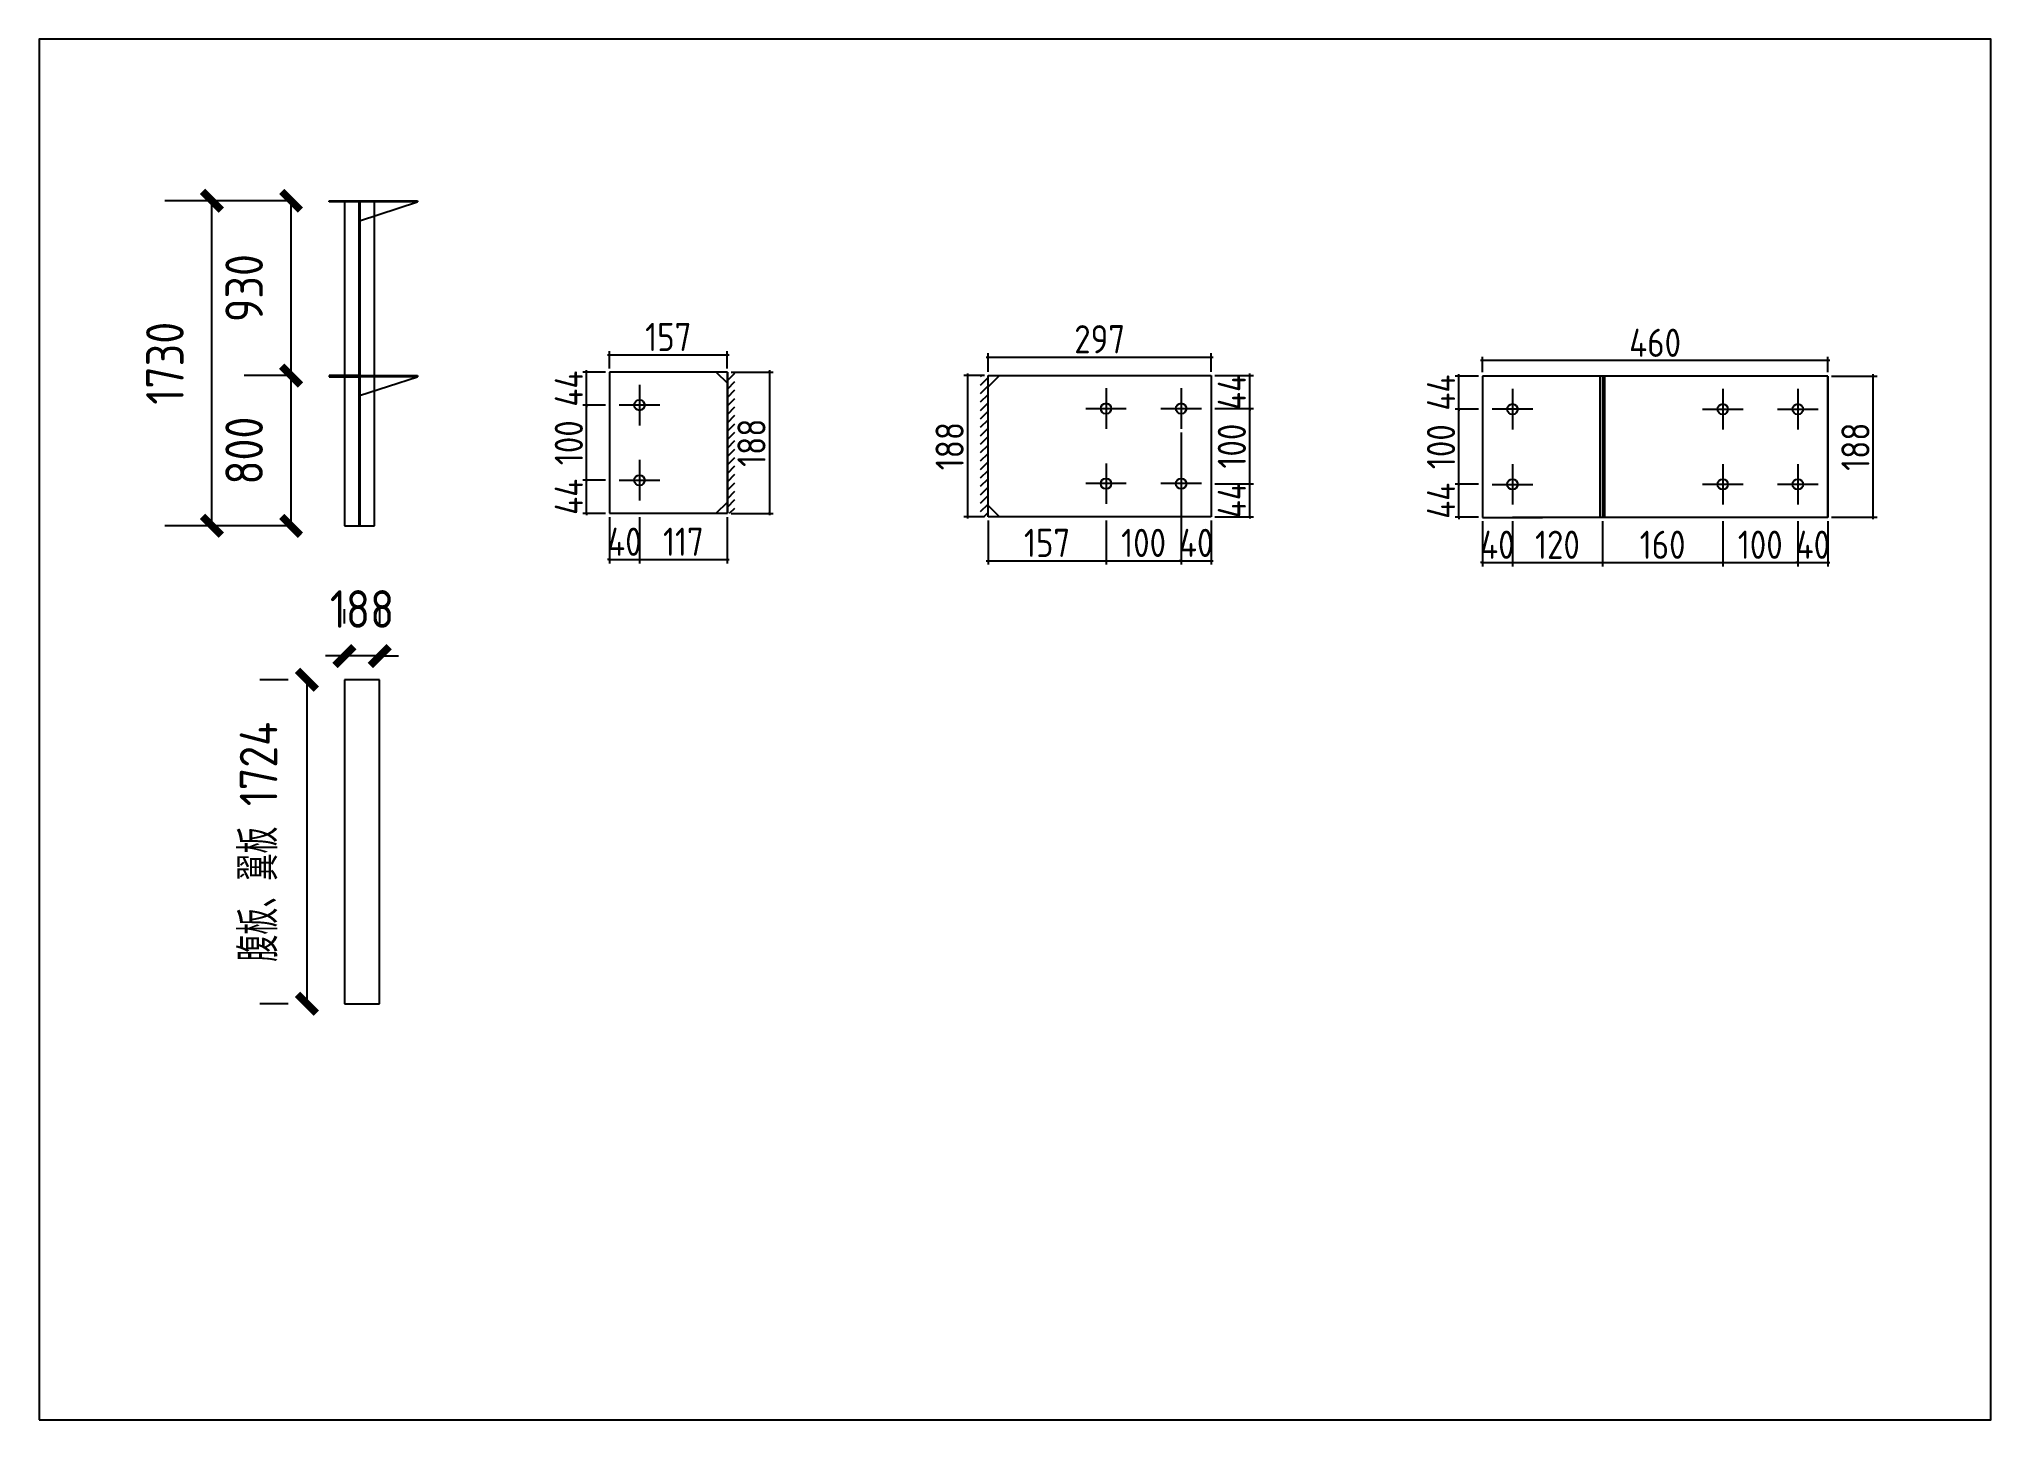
# Model space of a CAD drawing. Extents: x 102162 to 621267, y -39398 to 328893.
# Drawn here: x 503112 to 513507, y 289252 to 296602 of the extents above; entities that cross this region are included whole.
import ezdxf

# ---------------------------------------------------------------- set-up
doc = ezdxf.new("R2010")
doc.units = 0
doc.header["$LTSCALE"] = 1000
doc.header["$MEASUREMENT"] = 0
doc.styles.get("Standard").update_dxf_attribs({"font": 'gbenor.shx', "bigfont": 'gbcbig.shx'})
doc.dimstyles.get("Standard").update_dxf_attribs({"dimscale": 100, "dimtxt": 3.5, "dimasz": 1, "dimexe": 2.5, "dimexo": 3, "dimgap": 1.5, "dimtad": 1, "dimdec": 0, "dimzin": 0, "dimdsep": 46, "dimtxsty": 'Standard', "dimblk": 'ARCHTICK', "dimcen": 0.09, "dimadec": 0, "dimazin": 0, "dimtfac": 1, "dimtdec": 0, "dimtix": 1, "dimtmove": 2, "dimatfit": 3, "dimfxl": 1, "dimtolj": 1, "dimtzin": 0, "dimarcsym": 0})

msp = doc.modelspace()

# ---------------------------------------------------------------- blocks, each defined once
blk = doc.blocks.new('_ArchTick')
at = {"color": 0, "linetype": 'ByBlock', "const_width": 0.4}
blk.add_lwpolyline([(-0.5, -0.5), (0.5, 0.5)], dxfattribs=at)
blk = doc.blocks.new('*D1989')
at = {"color": 0, "lineweight": -2}
for p, q in [((504438, 294811), (504204, 294811)), ((504454, 294011), (504454, 294811)), ((504438, 294011), (504204, 294011))]:
    blk.add_line(p, q, dxfattribs=at)
at = {"layer": 'Defpoints', "color": 0}
for p in [(504454, 294811), (504738, 294811), (504738, 294011)]:
    blk.add_point(p, dxfattribs=at)
at = {"color": 0, "lineweight": -2, "xscale": 100, "yscale": 100, "zscale": 100}
for p, rotation in [((504454, 294811), 90), ((504454, 294011), 270)]:
    blk.add_blockref('_ArchTick', p, dxfattribs=dict(at, rotation=rotation))
at = {"color": 0, "insert": (504204, 294411), "char_height": 200, "attachment_point": 5, "rotation": 90}
blk.add_mtext('\\A1;800', dxfattribs=at)
blk = doc.blocks.new('*D1990')
at = {"color": 0, "lineweight": -2}
for p, q in [((504358, 295741), (504204, 295741)), ((504454, 294811), (504454, 295741)), ((504438, 294811), (504204, 294811))]:
    blk.add_line(p, q, dxfattribs=at)
at = {"layer": 'Defpoints', "color": 0}
for p in [(504454, 295741), (504658, 295741), (504738, 294811)]:
    blk.add_point(p, dxfattribs=at)
at = {"color": 0, "lineweight": -2, "xscale": 100, "yscale": 100, "zscale": 100}
for p, rotation in [((504454, 295741), 90), ((504454, 294811), 270)]:
    blk.add_blockref('_ArchTick', p, dxfattribs=dict(at, rotation=rotation))
at = {"color": 0, "insert": (504204, 295276), "char_height": 200, "attachment_point": 5, "rotation": 90}
blk.add_mtext('\\A1;930', dxfattribs=at)
blk = doc.blocks.new('*D1986')
at = {"color": 0, "lineweight": -2}
for p, q in [((504438, 295741), (503782, 295741)), ((504032, 294011), (504032, 295741)), ((504438, 294011), (503782, 294011))]:
    blk.add_line(p, q, dxfattribs=at)
at = {"layer": 'Defpoints', "color": 0}
for p in [(504032, 295741), (504738, 295741), (504738, 294011)]:
    blk.add_point(p, dxfattribs=at)
at = {"color": 0, "lineweight": -2, "xscale": 100, "yscale": 100, "zscale": 100}
for p, rotation in [((504032, 295741), 90), ((504032, 294011), 270)]:
    blk.add_blockref('_ArchTick', p, dxfattribs=dict(at, rotation=rotation))
at = {"color": 0, "insert": (503782, 294876), "char_height": 200, "attachment_point": 5, "rotation": 90}
blk.add_mtext('\\A1;1730', dxfattribs=at)
blk = doc.blocks.new('*D1991')
at = {"color": 0, "lineweight": -2}
for p, q in [((504438, 293191), (504288, 293191)), ((504538, 293191), (504538, 291467)), ((504438, 291467), (504288, 291467))]:
    blk.add_line(p, q, dxfattribs=at)
at = {"layer": 'Defpoints', "color": 0}
for p in [(504738, 293191), (504538, 291467), (504738, 291467)]:
    blk.add_point(p, dxfattribs=at)
at = {"color": 0, "lineweight": -2, "xscale": 100, "yscale": 100, "zscale": 100}
for p, rotation in [((504538, 293191), 90), ((504538, 291467), 270)]:
    blk.add_blockref('_ArchTick', p, dxfattribs=dict(at, rotation=rotation))
at = {"color": 0, "insert": (504281, 292329), "char_height": 200, "attachment_point": 5, "rotation": 90}
blk.add_mtext('\\A1;腹板、翼板 1724', dxfattribs=at)
blk = doc.blocks.new('*D1992')
at = {"color": 0, "lineweight": -2}
for p, q in [((504738, 293491), (504738, 293568)), ((504926, 293491), (504926, 293568)), ((504738, 293318), (504638, 293318)), ((504926, 293318), (504738, 293318)), ((504926, 293318), (505026, 293318))]:
    blk.add_line(p, q, dxfattribs=at)
at = {"layer": 'Defpoints', "color": 0}
for p in [(504738, 293318), (504738, 293191), (504926, 293191)]:
    blk.add_point(p, dxfattribs=at)
at = {"color": 0, "lineweight": -2, "xscale": 100, "yscale": 100, "zscale": 100}
blk.add_blockref('_ArchTick', (504738, 293318), dxfattribs=at)
at = {"color": 0, "lineweight": -2, "xscale": 100, "yscale": 100, "zscale": 100, "rotation": 180}
blk.add_blockref('_ArchTick', (504926, 293318), dxfattribs=at)
at = {"color": 0, "insert": (504832, 293568), "char_height": 200, "attachment_point": 5}
blk.add_mtext('\\A1;188', dxfattribs=at)
blk = doc.blocks.new('*D1993')
at = {"color": 0, "lineweight": -2}
for p, q in [((506149, 294057), (506149, 293811)), ((506309, 294057), (506309, 293811)), ((506149, 293831), (506139, 293831)), ((506149, 293831), (506309, 293831)), ((506309, 293831), (506319, 293831))]:
    blk.add_line(p, q, dxfattribs=at)
at = {"layer": 'Defpoints', "color": 0}
for p in [(506149, 294077), (506309, 294077), (506309, 293831)]:
    blk.add_point(p, dxfattribs=at)
at = {"color": 0, "lineweight": -2, "xscale": 10, "yscale": 10, "zscale": 10}
blk.add_blockref('_ArchTick', (506149, 293831), dxfattribs=at)
at = {"color": 0, "lineweight": -2, "xscale": 10, "yscale": 10, "zscale": 10, "rotation": 180}
blk.add_blockref('_ArchTick', (506309, 293831), dxfattribs=at)
at = {"color": 0, "insert": (506229, 293926), "char_height": 150, "attachment_point": 5}
blk.add_mtext('\\A1;40', dxfattribs=at)
blk = doc.blocks.new('*D1994')
at = {"color": 0, "lineweight": -2}
for p, q in [((506309, 294057), (506309, 293811)), ((506777, 294057), (506777, 293811)), ((506299, 293831), (506787, 293831))]:
    blk.add_line(p, q, dxfattribs=at)
at = {"layer": 'Defpoints', "color": 0}
for p in [(506309, 294077), (506777, 294077), (506777, 293831)]:
    blk.add_point(p, dxfattribs=at)
at = {"color": 0, "lineweight": -2, "xscale": 10, "yscale": 10, "zscale": 10, "rotation": 180}
blk.add_blockref('_ArchTick', (506309, 293831), dxfattribs=at)
at = {"color": 0, "lineweight": -2, "xscale": 10, "yscale": 10, "zscale": 10}
blk.add_blockref('_ArchTick', (506777, 293831), dxfattribs=at)
at = {"color": 0, "insert": (506543, 293926), "char_height": 150, "attachment_point": 5}
blk.add_mtext('\\A1;117', dxfattribs=at)
blk = doc.blocks.new('*D1995')
at = {"color": 0, "lineweight": -2}
for p, q in [((506139, 294921), (506787, 294921)), ((506149, 294849), (506149, 294941)), ((506777, 294849), (506777, 294941))]:
    blk.add_line(p, q, dxfattribs=at)
at = {"layer": 'Defpoints', "color": 0}
for p in [(506777, 294921), (506149, 294829), (506777, 294829)]:
    blk.add_point(p, dxfattribs=at)
at = {"color": 0, "lineweight": -2, "xscale": 10, "yscale": 10, "zscale": 10, "rotation": 180}
blk.add_blockref('_ArchTick', (506149, 294921), dxfattribs=at)
at = {"color": 0, "lineweight": -2, "xscale": 10, "yscale": 10, "zscale": 10}
blk.add_blockref('_ArchTick', (506777, 294921), dxfattribs=at)
at = {"color": 0, "insert": (506463, 295016), "char_height": 150, "attachment_point": 5}
blk.add_mtext('\\A1;157', dxfattribs=at)
blk = doc.blocks.new('*D1996')
at = {"color": 0, "lineweight": -2}
for p, q in [((506129, 294253), (506008, 294253)), ((506028, 294253), (506028, 294263)), ((506028, 294077), (506028, 294253)), ((506129, 294077), (506008, 294077)), ((506028, 294077), (506028, 294067))]:
    blk.add_line(p, q, dxfattribs=at)
at = {"layer": 'Defpoints', "color": 0}
for p in [(506028, 294253), (506149, 294253), (506149, 294077)]:
    blk.add_point(p, dxfattribs=at)
at = {"color": 0, "lineweight": -2, "xscale": 10, "yscale": 10, "zscale": 10}
for p, rotation in [((506028, 294253), 270), ((506028, 294077), 90)]:
    blk.add_blockref('_ArchTick', p, dxfattribs=dict(at, rotation=rotation))
at = {"color": 0, "insert": (505933, 294165), "char_height": 150, "attachment_point": 5, "rotation": 90}
blk.add_mtext('\\A1;44', dxfattribs=at)
blk = doc.blocks.new('*D1997')
at = {"color": 0, "lineweight": -2}
for p, q in [((506129, 294653), (506008, 294653)), ((506028, 294243), (506028, 294663)), ((506129, 294253), (506008, 294253))]:
    blk.add_line(p, q, dxfattribs=at)
at = {"layer": 'Defpoints', "color": 0}
for p in [(506028, 294653), (506149, 294653), (506149, 294253)]:
    blk.add_point(p, dxfattribs=at)
at = {"color": 0, "lineweight": -2, "xscale": 10, "yscale": 10, "zscale": 10}
for p, rotation in [((506028, 294653), 90), ((506028, 294253), 270)]:
    blk.add_blockref('_ArchTick', p, dxfattribs=dict(at, rotation=rotation))
at = {"color": 0, "insert": (505933, 294453), "char_height": 150, "attachment_point": 5, "rotation": 90}
blk.add_mtext('\\A1;100', dxfattribs=at)
blk = doc.blocks.new('*D1998')
at = {"color": 0, "lineweight": -2}
for p, q in [((506129, 294829), (506008, 294829)), ((506028, 294829), (506028, 294839)), ((506028, 294653), (506028, 294829)), ((506129, 294653), (506008, 294653)), ((506028, 294653), (506028, 294643))]:
    blk.add_line(p, q, dxfattribs=at)
at = {"layer": 'Defpoints', "color": 0}
for p in [(506028, 294829), (506149, 294829), (506149, 294653)]:
    blk.add_point(p, dxfattribs=at)
at = {"color": 0, "lineweight": -2, "xscale": 10, "yscale": 10, "zscale": 10}
for p, rotation in [((506028, 294829), 270), ((506028, 294653), 90)]:
    blk.add_blockref('_ArchTick', p, dxfattribs=dict(at, rotation=rotation))
at = {"color": 0, "insert": (505933, 294741), "char_height": 150, "attachment_point": 5, "rotation": 90}
blk.add_mtext('\\A1;44', dxfattribs=at)
blk = doc.blocks.new('*D1999')
at = {"color": 0, "lineweight": -2}
for p, q in [((506797, 294829), (507021, 294829)), ((507001, 294839), (507001, 294067)), ((506797, 294077), (507021, 294077))]:
    blk.add_line(p, q, dxfattribs=at)
at = {"layer": 'Defpoints', "color": 0}
for p in [(506777, 294829), (506777, 294077), (507001, 294077)]:
    blk.add_point(p, dxfattribs=at)
at = {"color": 0, "lineweight": -2, "xscale": 10, "yscale": 10, "zscale": 10}
for p, rotation in [((507001, 294829), 90), ((507001, 294077), 270)]:
    blk.add_blockref('_ArchTick', p, dxfattribs=dict(at, rotation=rotation))
at = {"color": 0, "insert": (506906, 294453), "char_height": 150, "attachment_point": 5, "rotation": 90}
blk.add_mtext('\\A1;188', dxfattribs=at)
blk = doc.blocks.new('*D2000')
at = {"color": 0, "lineweight": -2}
for p, q in [((509194, 294507), (509194, 293805)), ((509354, 294039), (509354, 293805)), ((509194, 293825), (509184, 293825)), ((509194, 293825), (509354, 293825)), ((509354, 293825), (509364, 293825))]:
    blk.add_line(p, q, dxfattribs=at)
at = {"layer": 'Defpoints', "color": 0}
for p in [(509194, 294527), (509354, 294059), (509354, 293825)]:
    blk.add_point(p, dxfattribs=at)
at = {"color": 0, "lineweight": -2, "xscale": 10, "yscale": 10, "zscale": 10}
blk.add_blockref('_ArchTick', (509194, 293825), dxfattribs=at)
at = {"color": 0, "lineweight": -2, "xscale": 10, "yscale": 10, "zscale": 10, "rotation": 180}
blk.add_blockref('_ArchTick', (509354, 293825), dxfattribs=at)
at = {"color": 0, "insert": (509274, 293920), "char_height": 150, "attachment_point": 5}
blk.add_mtext('\\A1;40', dxfattribs=at)
blk = doc.blocks.new('*D2001')
at = {"color": 0, "lineweight": -2}
for p, q in [((509374, 294235), (509579, 294235)), ((509559, 294235), (509559, 294245)), ((509559, 294059), (509559, 294235)), ((509374, 294059), (509579, 294059)), ((509559, 294059), (509559, 294049))]:
    blk.add_line(p, q, dxfattribs=at)
at = {"layer": 'Defpoints', "color": 0}
for p in [(509354, 294235), (509559, 294235), (509354, 294059)]:
    blk.add_point(p, dxfattribs=at)
at = {"color": 0, "lineweight": -2, "xscale": 10, "yscale": 10, "zscale": 10}
for p, rotation in [((509559, 294235), 270), ((509559, 294059), 90)]:
    blk.add_blockref('_ArchTick', p, dxfattribs=dict(at, rotation=rotation))
at = {"color": 0, "insert": (509464, 294147), "char_height": 150, "attachment_point": 5, "rotation": 90}
blk.add_mtext('\\A1;44', dxfattribs=at)
blk = doc.blocks.new('*D2002')
at = {"color": 0, "lineweight": -2}
for p, q in [((509374, 294635), (509579, 294635)), ((509559, 294225), (509559, 294645)), ((509374, 294235), (509579, 294235))]:
    blk.add_line(p, q, dxfattribs=at)
at = {"layer": 'Defpoints', "color": 0}
for p in [(509354, 294635), (509559, 294635), (509354, 294235)]:
    blk.add_point(p, dxfattribs=at)
at = {"color": 0, "lineweight": -2, "xscale": 10, "yscale": 10, "zscale": 10}
for p, rotation in [((509559, 294635), 90), ((509559, 294235), 270)]:
    blk.add_blockref('_ArchTick', p, dxfattribs=dict(at, rotation=rotation))
at = {"color": 0, "insert": (509464, 294435), "char_height": 150, "attachment_point": 5, "rotation": 90}
blk.add_mtext('\\A1;100', dxfattribs=at)
blk = doc.blocks.new('*D2003')
at = {"color": 0, "lineweight": -2}
for p, q in [((509374, 294811), (509579, 294811)), ((509559, 294811), (509559, 294821)), ((509559, 294635), (509559, 294811)), ((509374, 294635), (509579, 294635)), ((509559, 294635), (509559, 294625))]:
    blk.add_line(p, q, dxfattribs=at)
at = {"layer": 'Defpoints', "color": 0}
for p in [(509354, 294811), (509559, 294811), (509354, 294635)]:
    blk.add_point(p, dxfattribs=at)
at = {"color": 0, "lineweight": -2, "xscale": 10, "yscale": 10, "zscale": 10}
for p, rotation in [((509559, 294811), 270), ((509559, 294635), 90)]:
    blk.add_blockref('_ArchTick', p, dxfattribs=dict(at, rotation=rotation))
at = {"color": 0, "insert": (509464, 294723), "char_height": 150, "attachment_point": 5, "rotation": 90}
blk.add_mtext('\\A1;44', dxfattribs=at)
blk = doc.blocks.new('*D2004')
at = {"color": 0, "lineweight": -2}
for p, q in [((508146, 294811), (508036, 294811)), ((508056, 294821), (508056, 294049)), ((508146, 294059), (508036, 294059))]:
    blk.add_line(p, q, dxfattribs=at)
at = {"layer": 'Defpoints', "color": 0}
for p in [(508166, 294811), (508056, 294059), (508166, 294059)]:
    blk.add_point(p, dxfattribs=at)
at = {"color": 0, "lineweight": -2, "xscale": 10, "yscale": 10, "zscale": 10}
for p, rotation in [((508056, 294811), 90), ((508056, 294059), 270)]:
    blk.add_blockref('_ArchTick', p, dxfattribs=dict(at, rotation=rotation))
at = {"color": 0, "insert": (507961, 294435), "char_height": 150, "attachment_point": 5, "rotation": 90}
blk.add_mtext('\\A1;188', dxfattribs=at)
blk = doc.blocks.new('*D2005')
at = {"color": 0, "lineweight": -2}
for p, q in [((508156, 294909), (509364, 294909)), ((508166, 294831), (508166, 294929)), ((509354, 294831), (509354, 294929))]:
    blk.add_line(p, q, dxfattribs=at)
at = {"layer": 'Defpoints', "color": 0}
for p in [(509354, 294909), (508166, 294811), (509354, 294811)]:
    blk.add_point(p, dxfattribs=at)
at = {"color": 0, "lineweight": -2, "xscale": 10, "yscale": 10, "zscale": 10, "rotation": 180}
blk.add_blockref('_ArchTick', (508166, 294909), dxfattribs=at)
at = {"color": 0, "lineweight": -2, "xscale": 10, "yscale": 10, "zscale": 10}
blk.add_blockref('_ArchTick', (509354, 294909), dxfattribs=at)
at = {"color": 0, "insert": (508760, 295004), "char_height": 150, "attachment_point": 5}
blk.add_mtext('\\A1;297', dxfattribs=at)
blk = doc.blocks.new('*D1987')
at = {"color": 0, "lineweight": -2}
for p, q in [((508794, 294039), (508794, 293805)), ((509194, 294039), (509194, 293805)), ((508784, 293825), (509204, 293825))]:
    blk.add_line(p, q, dxfattribs=at)
at = {"layer": 'Defpoints', "color": 0}
for p in [(508794, 294059), (509194, 294059), (509194, 293825)]:
    blk.add_point(p, dxfattribs=at)
at = {"color": 0, "lineweight": -2, "xscale": 10, "yscale": 10, "zscale": 10, "rotation": 180}
blk.add_blockref('_ArchTick', (508794, 293825), dxfattribs=at)
at = {"color": 0, "lineweight": -2, "xscale": 10, "yscale": 10, "zscale": 10}
blk.add_blockref('_ArchTick', (509194, 293825), dxfattribs=at)
at = {"color": 0, "insert": (508994, 293920), "char_height": 150, "attachment_point": 5}
blk.add_mtext('\\A1;100', dxfattribs=at)
blk = doc.blocks.new('*D1988')
at = {"color": 0, "lineweight": -2}
for p, q in [((508166, 294039), (508166, 293805)), ((508794, 294039), (508794, 293805)), ((508156, 293825), (508804, 293825))]:
    blk.add_line(p, q, dxfattribs=at)
at = {"layer": 'Defpoints', "color": 0}
for p in [(508166, 294059), (508794, 294059), (508794, 293825)]:
    blk.add_point(p, dxfattribs=at)
at = {"color": 0, "lineweight": -2, "xscale": 10, "yscale": 10, "zscale": 10, "rotation": 180}
blk.add_blockref('_ArchTick', (508166, 293825), dxfattribs=at)
at = {"color": 0, "lineweight": -2, "xscale": 10, "yscale": 10, "zscale": 10}
blk.add_blockref('_ArchTick', (508794, 293825), dxfattribs=at)
at = {"color": 0, "insert": (508480, 293920), "char_height": 150, "attachment_point": 5}
blk.add_mtext('\\A1;157', dxfattribs=at)
blk = doc.blocks.new('*D2006')
at = {"color": 0, "lineweight": -2}
for p, q in [((510798, 294036), (510798, 293795)), ((510958, 294036), (510958, 293795)), ((510798, 293815), (510788, 293815)), ((510798, 293815), (510958, 293815)), ((510958, 293815), (510968, 293815))]:
    blk.add_line(p, q, dxfattribs=at)
at = {"layer": 'Defpoints', "color": 0}
for p in [(510798, 294056), (510958, 294056), (510958, 293815)]:
    blk.add_point(p, dxfattribs=at)
at = {"color": 0, "lineweight": -2, "xscale": 10, "yscale": 10, "zscale": 10}
blk.add_blockref('_ArchTick', (510798, 293815), dxfattribs=at)
at = {"color": 0, "lineweight": -2, "xscale": 10, "yscale": 10, "zscale": 10, "rotation": 180}
blk.add_blockref('_ArchTick', (510958, 293815), dxfattribs=at)
at = {"color": 0, "insert": (510878, 293910), "char_height": 150, "attachment_point": 5}
blk.add_mtext('\\A1;40', dxfattribs=at)
blk = doc.blocks.new('*D2007')
at = {"color": 0, "lineweight": -2}
for p, q in [((510958, 294036), (510958, 293795)), ((511438, 294036), (511438, 293795)), ((510948, 293815), (511448, 293815))]:
    blk.add_line(p, q, dxfattribs=at)
at = {"layer": 'Defpoints', "color": 0}
for p in [(510958, 294056), (511438, 294056), (511438, 293815)]:
    blk.add_point(p, dxfattribs=at)
at = {"color": 0, "lineweight": -2, "xscale": 10, "yscale": 10, "zscale": 10, "rotation": 180}
blk.add_blockref('_ArchTick', (510958, 293815), dxfattribs=at)
at = {"color": 0, "lineweight": -2, "xscale": 10, "yscale": 10, "zscale": 10}
blk.add_blockref('_ArchTick', (511438, 293815), dxfattribs=at)
at = {"color": 0, "insert": (511198, 293910), "char_height": 150, "attachment_point": 5}
blk.add_mtext('\\A1;120', dxfattribs=at)
blk = doc.blocks.new('*D2008')
at = {"color": 0, "lineweight": -2}
for p, q in [((511438, 294036), (511438, 293795)), ((512078, 294036), (512078, 293795)), ((511428, 293815), (512088, 293815))]:
    blk.add_line(p, q, dxfattribs=at)
at = {"layer": 'Defpoints', "color": 0}
for p in [(511438, 294056), (512078, 294056), (512078, 293815)]:
    blk.add_point(p, dxfattribs=at)
at = {"color": 0, "lineweight": -2, "xscale": 10, "yscale": 10, "zscale": 10, "rotation": 180}
blk.add_blockref('_ArchTick', (511438, 293815), dxfattribs=at)
at = {"color": 0, "lineweight": -2, "xscale": 10, "yscale": 10, "zscale": 10}
blk.add_blockref('_ArchTick', (512078, 293815), dxfattribs=at)
at = {"color": 0, "insert": (511758, 293910), "char_height": 150, "attachment_point": 5}
blk.add_mtext('\\A1;160', dxfattribs=at)
blk = doc.blocks.new('*D2009')
at = {"color": 0, "lineweight": -2}
for p, q in [((512078, 294036), (512078, 293795)), ((512478, 294036), (512478, 293795)), ((512068, 293815), (512488, 293815))]:
    blk.add_line(p, q, dxfattribs=at)
at = {"layer": 'Defpoints', "color": 0}
for p in [(512078, 294056), (512478, 294056), (512478, 293815)]:
    blk.add_point(p, dxfattribs=at)
at = {"color": 0, "lineweight": -2, "xscale": 10, "yscale": 10, "zscale": 10, "rotation": 180}
blk.add_blockref('_ArchTick', (512078, 293815), dxfattribs=at)
at = {"color": 0, "lineweight": -2, "xscale": 10, "yscale": 10, "zscale": 10}
blk.add_blockref('_ArchTick', (512478, 293815), dxfattribs=at)
at = {"color": 0, "insert": (512278, 293910), "char_height": 150, "attachment_point": 5}
blk.add_mtext('\\A1;100', dxfattribs=at)
blk = doc.blocks.new('*D2010')
at = {"color": 0, "lineweight": -2}
for p, q in [((512478, 294036), (512478, 293795)), ((512638, 294036), (512638, 293795)), ((512478, 293815), (512468, 293815)), ((512478, 293815), (512638, 293815)), ((512638, 293815), (512648, 293815))]:
    blk.add_line(p, q, dxfattribs=at)
at = {"layer": 'Defpoints', "color": 0}
for p in [(512478, 294056), (512638, 294056), (512638, 293815)]:
    blk.add_point(p, dxfattribs=at)
at = {"color": 0, "lineweight": -2, "xscale": 10, "yscale": 10, "zscale": 10}
blk.add_blockref('_ArchTick', (512478, 293815), dxfattribs=at)
at = {"color": 0, "lineweight": -2, "xscale": 10, "yscale": 10, "zscale": 10, "rotation": 180}
blk.add_blockref('_ArchTick', (512638, 293815), dxfattribs=at)
at = {"color": 0, "insert": (512558, 293910), "char_height": 150, "attachment_point": 5}
blk.add_mtext('\\A1;40', dxfattribs=at)
blk = doc.blocks.new('*D2011')
at = {"color": 0, "lineweight": -2}
for p, q in [((510778, 294232), (510653, 294232)), ((510673, 294232), (510673, 294242)), ((510673, 294056), (510673, 294232)), ((510778, 294056), (510653, 294056)), ((510673, 294056), (510673, 294046))]:
    blk.add_line(p, q, dxfattribs=at)
at = {"layer": 'Defpoints', "color": 0}
for p in [(510673, 294232), (510798, 294232), (510798, 294056)]:
    blk.add_point(p, dxfattribs=at)
at = {"color": 0, "lineweight": -2, "xscale": 10, "yscale": 10, "zscale": 10}
for p, rotation in [((510673, 294232), 270), ((510673, 294056), 90)]:
    blk.add_blockref('_ArchTick', p, dxfattribs=dict(at, rotation=rotation))
at = {"color": 0, "insert": (510578, 294144), "char_height": 150, "attachment_point": 5, "rotation": 90}
blk.add_mtext('\\A1;44', dxfattribs=at)
blk = doc.blocks.new('*D2012')
at = {"color": 0, "lineweight": -2}
for p, q in [((510778, 294632), (510653, 294632)), ((510673, 294222), (510673, 294642)), ((510778, 294232), (510653, 294232))]:
    blk.add_line(p, q, dxfattribs=at)
at = {"layer": 'Defpoints', "color": 0}
for p in [(510673, 294632), (510798, 294632), (510798, 294232)]:
    blk.add_point(p, dxfattribs=at)
at = {"color": 0, "lineweight": -2, "xscale": 10, "yscale": 10, "zscale": 10}
for p, rotation in [((510673, 294632), 90), ((510673, 294232), 270)]:
    blk.add_blockref('_ArchTick', p, dxfattribs=dict(at, rotation=rotation))
at = {"color": 0, "insert": (510578, 294432), "char_height": 150, "attachment_point": 5, "rotation": 90}
blk.add_mtext('\\A1;100', dxfattribs=at)
blk = doc.blocks.new('*D2013')
at = {"color": 0, "lineweight": -2}
for p, q in [((510778, 294808), (510653, 294808)), ((510673, 294808), (510673, 294818)), ((510673, 294632), (510673, 294808)), ((510778, 294632), (510653, 294632)), ((510673, 294632), (510673, 294622))]:
    blk.add_line(p, q, dxfattribs=at)
at = {"layer": 'Defpoints', "color": 0}
for p in [(510673, 294808), (510798, 294808), (510798, 294632)]:
    blk.add_point(p, dxfattribs=at)
at = {"color": 0, "lineweight": -2, "xscale": 10, "yscale": 10, "zscale": 10}
for p, rotation in [((510673, 294808), 270), ((510673, 294632), 90)]:
    blk.add_blockref('_ArchTick', p, dxfattribs=dict(at, rotation=rotation))
at = {"color": 0, "insert": (510578, 294720), "char_height": 150, "attachment_point": 5, "rotation": 90}
blk.add_mtext('\\A1;44', dxfattribs=at)
blk = doc.blocks.new('*D2014')
at = {"color": 0, "lineweight": -2}
for p, q in [((512658, 294808), (512900, 294808)), ((512880, 294046), (512880, 294818)), ((512658, 294056), (512900, 294056))]:
    blk.add_line(p, q, dxfattribs=at)
at = {"layer": 'Defpoints', "color": 0}
for p in [(512638, 294808), (512880, 294808), (512638, 294056)]:
    blk.add_point(p, dxfattribs=at)
at = {"color": 0, "lineweight": -2, "xscale": 10, "yscale": 10, "zscale": 10}
for p, rotation in [((512880, 294808), 90), ((512880, 294056), 270)]:
    blk.add_blockref('_ArchTick', p, dxfattribs=dict(at, rotation=rotation))
at = {"color": 0, "insert": (512785, 294432), "char_height": 150, "attachment_point": 5, "rotation": 90}
blk.add_mtext('\\A1;188', dxfattribs=at)
blk = doc.blocks.new('*D2015')
at = {"color": 0, "lineweight": -2}
for p, q in [((510798, 294828), (510798, 294910)), ((512638, 294828), (512638, 294910)), ((512648, 294890), (510788, 294890))]:
    blk.add_line(p, q, dxfattribs=at)
at = {"layer": 'Defpoints', "color": 0}
for p in [(510798, 294890), (510798, 294808), (512638, 294808)]:
    blk.add_point(p, dxfattribs=at)
at = {"color": 0, "lineweight": -2, "xscale": 10, "yscale": 10, "zscale": 10}
for p, rotation in [((510798, 294890), 180.0000000000054), ((512638, 294890), 5.435651928564767e-12)]:
    blk.add_blockref('_ArchTick', p, dxfattribs=dict(at, rotation=rotation))
at = {"color": 0, "insert": (511718, 294985), "char_height": 150, "attachment_point": 5}
blk.add_mtext('\\A1;460', dxfattribs=at)

# ---------------------------------------------------------------- dimensions: what is measured, and where the dimension line sits
for base, p1, p2, picture, middle in [((504032.2, 295740.7), (504737.6, 294010.7), (504737.6, 295740.7), '*D1986', (503782.2, 294875.7)), ((504454.1, 295740.7), (504737.6, 294810.7), (504657.6, 295740.7), '*D1990', (504204.1, 295275.7)), ((504454.1, 294810.7), (504737.6, 294010.7), (504737.6, 294810.7), '*D1989', (504204.1, 294410.7))]:
    dim = msp.add_linear_dim(base=base, p1=p1, p2=p2, angle=90, dimstyle='Standard', override={"dimtxt": 2})
    dim.commit()
    dim.dimension.update_dxf_attribs({"geometry": picture, "text_midpoint": middle})
at = {"color": 4}
for p1, p2, distance, picture, middle in [((506149.2, 294829.3), (506777.2, 294829.3), 91.9, '*D1995', (506463.2, 295016.2)), ((508165.8, 294811.2), (509353.8, 294811.2), 97.6, '*D2005', (508759.8, 295003.8)), ((512638.2, 294807.6), (510798.2, 294807.6), -82, '*D2015', (511718.2, 294984.6)), ((506777.2, 294829.3), (506777.2, 294077.3), 223.9, '*D1999', (506906.1, 294453.3)), ((508165.8, 294811.2), (508165.8, 294059.2), -110, '*D2004', (507960.8, 294435.2)), ((512638.2, 294055.6), (512638.2, 294807.6), -242, '*D2014', (512785.2, 294431.6))]:
    dim = msp.add_aligned_dim(p1=p1, p2=p2, distance=distance, dimstyle='Standard', override={"dimtxt": 1.5, "dimasz": 0.1, "dimexe": 0.2, "dimexo": 0.2, "dimgap": 0.2, "dimlfac": 0.25, "dimrnd": 0.25, "dimdle": 0.1}, dxfattribs=at)
    dim.commit()
    dim.dimension.update_dxf_attribs({"geometry": picture, "text_midpoint": middle})
for base, p1, p2, picture, middle in [((506028.4, 294829.3), (506149.2, 294653.3), (506149.2, 294829.3), '*D1998', (505933.4, 294741.3)), ((509559.4, 294811.2), (509353.8, 294635.2), (509353.8, 294811.2), '*D2003', (509464.4, 294723.2)), ((510673, 294807.6), (510798.2, 294631.6), (510798.2, 294807.6), '*D2013', (510578, 294719.6)), ((506028.4, 294653.3), (506149.2, 294253.3), (506149.2, 294653.3), '*D1997', (505933.4, 294453.3)), ((509559.4, 294635.2), (509353.8, 294235.2), (509353.8, 294635.2), '*D2002', (509464.4, 294435.2)), ((510673, 294631.6), (510798.2, 294231.6), (510798.2, 294631.6), '*D2012', (510578, 294431.6)), ((506028.4, 294253.3), (506149.2, 294077.3), (506149.2, 294253.3), '*D1996', (505933.4, 294165.3)), ((509559.4, 294235.2), (509353.8, 294059.2), (509353.8, 294235.2), '*D2001', (509464.4, 294147.2)), ((510673, 294231.6), (510798.2, 294055.6), (510798.2, 294231.6), '*D2011', (510578, 294143.6))]:
    dim = msp.add_linear_dim(base=base, p1=p1, p2=p2, angle=90, dimstyle='Standard', override={"dimtxt": 1.5, "dimasz": 0.1, "dimexe": 0.2, "dimexo": 0.2, "dimgap": 0.2, "dimlfac": 0.25, "dimrnd": 0.25, "dimdle": 0.1}, dxfattribs=at)
    dim.commit()
    dim.dimension.update_dxf_attribs({"geometry": picture, "text_midpoint": middle})
for base, p1, p2, picture, middle in [((509353.8, 293824.9), (509193.8, 294527.2), (509353.8, 294059.2), '*D2000', (509273.8, 293919.9)), ((506309.2, 293830.5), (506149.2, 294077.3), (506309.2, 294077.3), '*D1993', (506229.2, 293925.5)), ((506777.2, 293830.5), (506309.2, 294077.3), (506777.2, 294077.3), '*D1994', (506543.2, 293925.5)), ((508793.8, 293824.9), (508165.8, 294059.2), (508793.8, 294059.2), '*D1988', (508479.8, 293919.9)), ((509193.8, 293824.9), (508793.8, 294059.2), (509193.8, 294059.2), '*D1987', (508993.8, 293919.9)), ((510958.2, 293815.3), (510798.2, 294055.6), (510958.2, 294055.6), '*D2006', (510878.2, 293910.3)), ((511438.2, 293815.3), (510958.2, 294055.6), (511438.2, 294055.6), '*D2007', (511198.2, 293910.3)), ((512078.2, 293815.3), (511438.2, 294055.6), (512078.2, 294055.6), '*D2008', (511758.2, 293910.3)), ((512478.2, 293815.3), (512078.2, 294055.6), (512478.2, 294055.6), '*D2009', (512278.2, 293910.3)), ((512638.2, 293815.3), (512478.2, 294055.6), (512638.2, 294055.6), '*D2010', (512558.2, 293910.3))]:
    dim = msp.add_linear_dim(base=base, p1=p1, p2=p2, dimstyle='Standard', override={"dimtxt": 1.5, "dimasz": 0.1, "dimexe": 0.2, "dimexo": 0.2, "dimgap": 0.2, "dimlfac": 0.25, "dimrnd": 0.25, "dimdle": 0.1}, dxfattribs=at)
    dim.commit()
    dim.dimension.update_dxf_attribs({"geometry": picture, "text_midpoint": middle})
dim = msp.add_aligned_dim(p1=(504925.6, 293190.6), p2=(504737.6, 293190.6), distance=-127.2, dimstyle='Standard', override={"dimtxt": 2})
dim.commit()
dim.dimension.update_dxf_attribs({"geometry": '*D1992', "text_midpoint": (504831.6, 293567.8)})
dim = msp.add_aligned_dim(p1=(504737.6, 293190.6), p2=(504737.6, 291466.6), distance=-199.8, text='腹板、翼板 1724', dimstyle='Standard', override={"dimtxt": 2})
dim.commit()
dim.dimension.update_dxf_attribs({"geometry": '*D1991', "text_midpoint": (504281.2, 292328.6)})

# ---------------------------------------------------------------- hatches: boundary and pattern name
h = msp.add_hatch()
h.set_pattern_fill('ANSI31', color=256, scale=20, style=0)
h.set_pattern_definition([(45, (-466625.703, -96878.16), (-22.4506403, 22.4506403), [])])
h.paths.add_polyline_path([(506817.2, 294829.3), (506777.2, 294829.3), (506777.2, 294077.3), (506817.2, 294077.3)])
h = msp.add_hatch()
h.set_pattern_fill('ANSI31', color=256, scale=20, style=0)
h.set_pattern_definition([(45, (-466648.82, -96926.55), (-22.4506403, 22.4506403), [])])
h.paths.add_polyline_path([(508165.8, 294811.2), (508125.8, 294811.2), (508125.8, 294059.2), (508165.8, 294059.2)])

# ---------------------------------------------------------------- linework, layer by layer
at = {"color": 2}
for p, q in [((504657.6, 295734.7), (504657.6, 295740.7)), ((504657.6, 295740.7), (505127.6, 295740.7)), ((505127.6, 295740.7), (505127.6, 295734.7)), ((504814.6, 295734.7), (504657.6, 295734.7)), ((505127.6, 295734.7), (504814.6, 295734.7)), ((504817.6, 295634.7), (505127.6, 295734.7)), ((504814.6, 294810.7), (504657.6, 294810.7)), ((504657.6, 294810.7), (504657.6, 294804.7)), ((504657.6, 294804.7), (504814.6, 294804.7)), ((504817.6, 294704.7), (505127.6, 294804.7)), ((504820.6, 294810.7), (505127.6, 294810.7)), ((505127.6, 294804.7), (504820.6, 294804.7)), ((505127.6, 294810.7), (505127.6, 294804.7)), ((506777.2, 294829.3), (506149.2, 294829.3)), ((506149.2, 294829.3), (506149.2, 294077.3)), ((506777.2, 294829.3), (506777.2, 294077.3)), ((508165.8, 294059.2), (508165.8, 294811.2)), ((508165.8, 294811.2), (509353.8, 294811.2)), ((509353.8, 294811.2), (509353.8, 294059.2)), ((512638.2, 294807.6), (510798.2, 294807.6)), ((510798.2, 294807.6), (510798.2, 294055.6)), ((512638.2, 294807.6), (512638.2, 294055.6)), ((506309.2, 294761.3), (506309.2, 294545.3)), ((508793.8, 294743.2), (508793.8, 294527.2)), ((509193.8, 294743.2), (509193.8, 294527.2)), ((510958.2, 294739.6), (510958.2, 294523.6)), ((512078.2, 294739.6), (512078.2, 294523.6)), ((512478.2, 294739.6), (512478.2, 294523.6)), ((506417.2, 294653.3), (506201.2, 294653.3)), ((508685.8, 294635.2), (508901.8, 294635.2)), ((509085.8, 294635.2), (509301.8, 294635.2)), ((511066.2, 294631.6), (510850.2, 294631.6)), ((511970.2, 294631.6), (512186.2, 294631.6)), ((512370.2, 294631.6), (512586.2, 294631.6)), ((506309.2, 294361.3), (506309.2, 294145.3)), ((508793.8, 294343.2), (508793.8, 294127.2)), ((509193.8, 294343.2), (509193.8, 294127.2)), ((510958.2, 294339.6), (510958.2, 294123.6)), ((512078.2, 294339.6), (512078.2, 294123.6)), ((512478.2, 294339.6), (512478.2, 294123.6)), ((506201.2, 294253.3), (506417.2, 294253.3)), ((508901.8, 294235.2), (508685.8, 294235.2)), ((509301.8, 294235.2), (509085.8, 294235.2)), ((510850.2, 294231.6), (511066.2, 294231.6)), ((512186.2, 294231.6), (511970.2, 294231.6)), ((512586.2, 294231.6), (512370.2, 294231.6)), ((506149.2, 294077.3), (506777.2, 294077.3)), ((509353.8, 294059.2), (508165.8, 294059.2)), ((510798.2, 294055.6), (511118.2, 294055.6)), ((512638.2, 294055.6), (510958.2, 294055.6)), ((504925.6, 293190.6), (504737.6, 293190.6))]:
    msp.add_line(p, q, dxfattribs=at)
for p, q in [((504737.6, 295734.7), (504737.6, 294010.7)), ((504897.6, 295734.7), (504737.6, 295734.7)), ((504814.6, 295734.7), (504814.6, 294010.7)), ((504817.6, 295734.7), (504817.6, 295634.7)), ((504820.6, 295734.7), (504820.6, 294010.7)), ((504897.6, 294010.7), (504897.6, 295734.7)), ((504737.6, 294810.7), (504897.6, 294810.7)), ((506717.2, 294829.3), (506777.2, 294769.3)), ((508225.8, 294811.2), (508165.8, 294751.2)), ((511426.2, 294055.6), (511426.2, 294807.6)), ((511450.2, 294055.6), (511450.2, 294807.6)), ((506717.2, 294077.3), (506777.2, 294137.3)), ((508165.8, 294119.2), (508225.8, 294059.2)), ((504737.6, 294010.7), (504897.6, 294010.7)), ((504737.6, 293190.6), (504737.6, 291466.6)), ((504925.6, 291466.6), (504925.6, 293190.6)), ((504737.6, 291466.6), (504925.6, 291466.6))]:
    msp.add_line(p, q)
at = {"color": 1}
for p, q in [((504817.6, 295734.7), (504817.6, 294010.7)), ((511438.2, 294807.6), (511438.2, 294055.6))]:
    msp.add_line(p, q, dxfattribs=at)
at = {"color": 6}
for p, q in [((506777.2, 294077.3), (506777.2, 294829.3)), ((512638.2, 294055.6), (512638.2, 294807.6))]:
    msp.add_line(p, q, dxfattribs=at)
msp.add_lwpolyline([(503111.7, 289251.7), (513506.7, 289251.7), (513506.7, 296601.7), (503111.7, 296601.7)], close=True)
at = {"color": 2}
for centre in [(506309.2, 294653.3), (508793.8, 294635.2), (509193.8, 294635.2), (510958.2, 294631.6), (512078.2, 294631.6), (512478.2, 294631.6), (506309.2, 294253.3), (508793.8, 294235.2), (509193.8, 294235.2), (510958.2, 294231.6), (512078.2, 294231.6), (512478.2, 294231.6)]:
    msp.add_circle(centre, 28, dxfattribs=at)

msp.set_redraw_order([(e.dxf.handle, doc.entitydb.next_handle()) for e in msp.query("TEXT MTEXT ATTDEF DIMENSION ARC_DIMENSION")])  # texts and dimensions are drawn at this point

doc.saveas('drawing.dxf')
